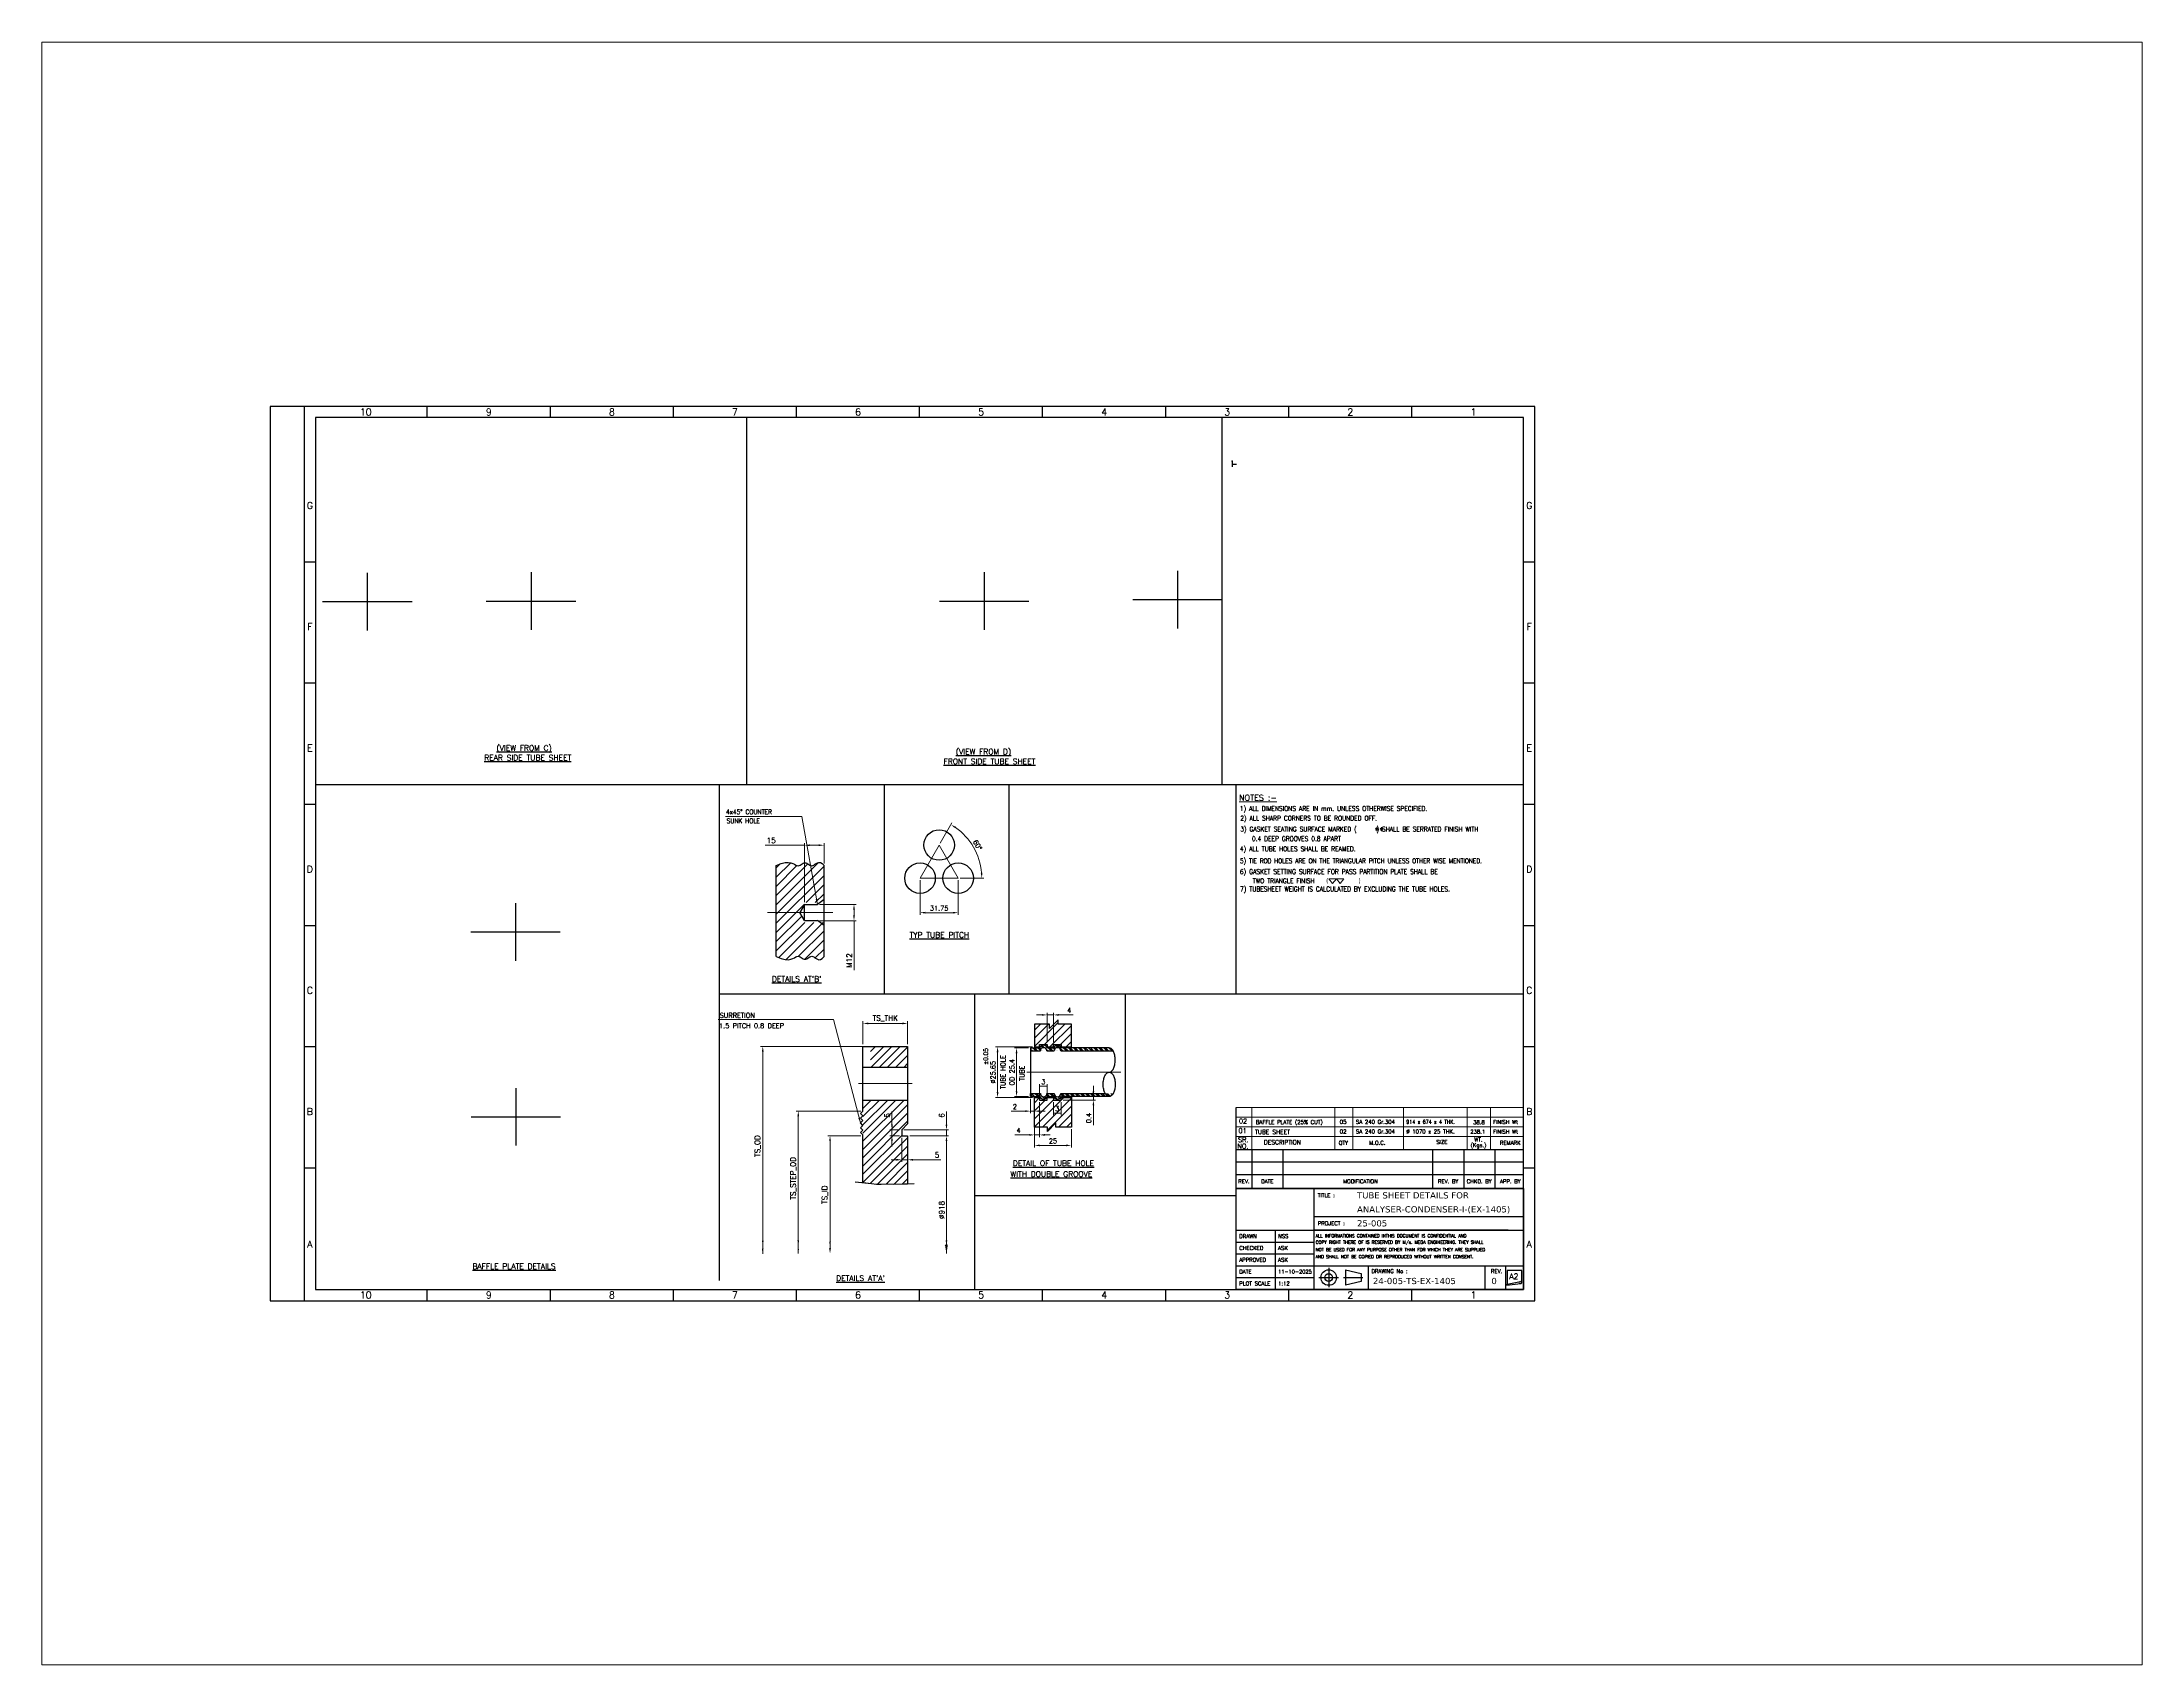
# Paper-space layout 'Layout1' of a CAD drawing. Header units: millimetres. Extents: x 1.05 to 9.45, y 0.75 to 7.25.
# The model-space entities are those that its viewports show. They can reach past a viewport. Long polylines and large blocks are cut down to what shows.
import ezdxf
from ezdxf.enums import TextEntityAlignment as Align

# ---------------------------------------------------------------- set-up
doc = ezdxf.new("R2010")
doc.units = ezdxf.units.MM
doc.header["$LTSCALE"] = 25
doc.header["$MEASUREMENT"] = 0
for name, pattern in [('CENTER', [2, 1.25, -0.25, 0.25, -0.25]), ('CENTERX2', [101.6, 63.5, -12.7, 12.7, -12.7]), ('HIDDEN', [0.375, 0.25, -0.125])]:
    doc.linetypes.add(name, pattern=pattern)
doc.layers.get('0').update_dxf_attribs({"color": 5, "linetype": 'CONTINUOUS'})
doc.layers.get('DEFPOINTS').update_dxf_attribs({"linetype": 'CONTINUOUS'})
for name, color, linetype in [('BOD', 7, 'CONTINUOUS'), ('DIM', 5, 'CONTINUOUS'), ('Hid', 4, 'HIDDEN'), ('TEXT', 5, 'CONTINUOUS'), ('TXT', 5, 'CONTINUOUS')]:
    doc.layers.add(name, color=color, linetype=linetype)
doc.layers.add('CEN', color=1, linetype='CENTER', lineweight=5)
doc.layers.add('T_Text', color=5, linetype='CONTINUOUS', lineweight=13)
doc.styles.add('BEV0', font='verdana_0.ttf', dxfattribs={"height": 4})
doc.styles.add('BEV00', font='romans.shx')
doc.styles.add('ISOCP3', font='isocp3.shx')
doc.styles.add('NORMAL', font='ROMANS.SHX', dxfattribs={"width": 0.8})
doc.styles.add('ROMAND', font='romand.shx')
doc.styles.add('ROMANS', font='romans.shx')
doc.dimstyles.new('SVP', dxfattribs={"dimscale": 20, "dimtxt": 2.5, "dimasz": 2.5, "dimexe": 1, "dimexo": 1, "dimgap": 1, "dimtad": 1, "dimdec": 0, "dimzin": 0, "dimdsep": 46, "dimtxsty": 'ROMANS', "dimcen": 1, "dimclrd": 6, "dimclre": 6, "dimclrt": 5, "dimadec": 0, "dimazin": 0, "dimtfac": 1, "dimtdec": 0, "dimtmove": 0, "dimatfit": 3, "dimfxl": 1, "dimtolj": 1, "dimtzin": 0, "dimlwd": 0, "dimlwe": 0, "dimarcsym": 0})

# ---------------------------------------------------------------- blocks, each defined once
blk = doc.blocks.new('A2')
at = {"linetype": 'Continuous'}
blk.add_line((1091.54, 780.88), (1091.54, 360.88), dxfattribs=at)
for p, q in [((1529.28, 426.03), (1664.29, 426.03)), ((1536.58, 431.87), (1536.58, 413.63)), ((1551.18, 431.87), (1551.18, 413.63)), ((1621.54, 431.87), (1621.54, 413.63)), ((1636.14, 431.87), (1636.14, 413.63)), ((1650.73, 431.87), (1650.73, 413.63)), ((1529.28, 420.2), (1664.29, 420.2)), ((1565.77, 413.63), (1565.77, 366.2)), ((1565.77, 400.49), (1664.29, 400.49)), ((1529.28, 393.93), (1664.29, 393.93)), ((1529.28, 388.38), (1565.77, 388.38)), ((1547.53, 393.93), (1547.53, 366.2)), ((1656.99, 393.93), (1565.77, 393.93)), ((1529.28, 382.83), (1565.77, 382.83)), ((1529.28, 377.29), (1565.77, 377.29)), ((1565.77, 377.29), (1664.29, 377.29)), ((1580.64, 375.39), (1580.64, 368.09)), ((1580.64, 375.39), (1587.94, 373.57)), ((1591.31, 377.29), (1591.31, 366.2)), ((1646.15, 377.29), (1646.15, 366.2)), ((1655.73, 377.29), (1655.73, 366.2)), ((1663.4, 375.04), (1656.55, 375.04)), ((1656.55, 375.04), (1656.55, 368.59)), ((1663.4, 369.27), (1663.4, 375.04)), ((1529.28, 371.74), (1565.77, 371.74)), ((1587.94, 369.92), (1580.64, 368.09)), ((1587.94, 373.57), (1587.94, 369.92)), ((1587.94, 373.57), (1587.94, 369.92)), ((1656.41, 368.22), (1662.86, 368.88)), ((1656.55, 368.59), (1662.78, 369.89))]:
    blk.add_line(p, q)
at = {"linetype": 'CENTERX2'}
for p, q in [((1572.73, 376.3), (1572.73, 367.18)), ((1568.17, 371.74), (1577.29, 371.74)), ((1579.72, 371.74), (1588.84, 371.74))]:
    blk.add_line(p, q, dxfattribs=at)
at = {"linetype": 'Continuous'}
blk.add_lwpolyline([(1664.29, 366.2), (1664.29, 775.57), (1096.85, 775.57), (1096.85, 366.2)], close=True, dxfattribs=at)
blk.add_lwpolyline([(1664.29, 413.63), (1529.28, 413.63), (1529.28, 431.87), (1664.29, 431.87)])
blk.add_lwpolyline([(1529.28, 413.63), (1664.29, 413.63), (1664.29, 366.2), (1529.28, 366.2)], close=True)
for radius in [3.65, 1.82]:
    blk.add_circle((1572.73, 371.74), radius)
for centre, radius, end in [((1656.61, 368.36), 0.242, 214.5795), ((1662.9, 369.39), 0.512, 346.46721)]:
    blk.add_arc(centre, radius, 103.94731, end)
at = {"layer": 'BOD', "linetype": 'Continuous'}
for p, q in [((1149.34, 775.57), (1149.34, 780.88)), ((1207.15, 775.57), (1207.15, 780.88)), ((1264.96, 775.57), (1264.96, 780.88)), ((1322.76, 775.57), (1322.76, 780.88)), ((1380.57, 775.57), (1380.57, 780.88)), ((1380.57, 775.57), (1380.57, 780.88)), ((1438.37, 775.57), (1438.37, 780.88)), ((1496.18, 775.57), (1496.18, 780.88)), ((1553.99, 775.57), (1553.99, 780.88)), ((1611.79, 775.57), (1611.79, 780.88)), ((1096.85, 707.75), (1091.54, 707.75)), ((1669.6, 707.75), (1664.29, 707.75)), ((1096.85, 650.82), (1091.54, 650.82)), ((1669.6, 650.82), (1664.29, 650.82)), ((1096.85, 593.9), (1091.54, 593.9)), ((1669.6, 593.9), (1664.29, 593.9)), ((1096.85, 536.97), (1091.54, 536.97)), ((1669.6, 536.97), (1664.29, 536.97)), ((1096.85, 480.05), (1091.54, 480.05)), ((1669.6, 480.05), (1664.29, 480.05)), ((1096.85, 423.12), (1091.54, 423.12)), ((1669.6, 423.12), (1664.29, 423.12)), ((1149.34, 360.88), (1149.34, 366.2)), ((1207.15, 360.88), (1207.15, 366.2)), ((1264.96, 360.88), (1264.96, 366.2)), ((1322.76, 360.88), (1322.76, 366.2)), ((1380.57, 360.88), (1380.57, 366.2)), ((1380.57, 360.88), (1380.57, 366.2)), ((1438.37, 360.88), (1438.37, 366.2)), ((1496.18, 360.88), (1496.18, 366.2)), ((1553.99, 360.88), (1553.99, 366.2)), ((1611.79, 360.88), (1611.79, 366.2))]:
    blk.add_line(p, q, dxfattribs=at)
at = {"layer": 'BOD', "color": 1, "linetype": 'Continuous'}
blk.add_lwpolyline([(1669.6, 780.88), (1075.6, 780.88), (1075.6, 360.88), (1669.6, 360.88)], close=True, dxfattribs=at)
at = {"style": 'ROMAND'}
blk.add_text('A2', height=2.625, dxfattribs=at).set_placement((1659.69, 372.26), align=Align.MIDDLE)
at = {"layer": 'Hid', "color": 0, "style": 'BEV00'}
for s, insert, char_height, width, attachment_point in [('REV.', (1532.93, 416.91), 1.824, 7.3015, 5), ('DATE', (1543.88, 416.91), 1.824, 20.9233, 5), ('MODIFICATION', (1587.66, 416.91), 1.8243, 20.9233, 5), ('REV. BY', (1628.84, 416.91), 1.824, 20.9233, 5), ('CHKD. BY', (1643.43, 416.91), 1.824, 20.9233, 5), ('APP. BY', (1658.03, 416.91), 1.824, 20.9233, 5), ('CHECKED', (1530.74, 385.61), 1.824, 15.7196, 4), ('DRAWN', (1530.74, 391.15), 1.824, 15.7196, 4), ('ALL INFORMATIONS CONTAINED INTHIS DOCUMENT IS CONFIDENTIAL AND', (1566.63, 391.36), 1.4777, 93.5656, 4), ('COPY RIGHT THERE OF IS RESERVED BY M/s. MEGA ENGINEERING. THEY SHALL', (1566.63, 388.1), 1.4777, 101.8216, 4), ('NOT BE USED FOR ANY PURPOSE OTHER THAN FOR WHICH THEY ARE SUPPLIED ', (1566.63, 384.81), 1.4777, 103.9054, 4), ('APPROVED', (1530.74, 380.06), 1.824, 15.7196, 4), ('DATE', (1530.74, 374.51), 1.824, 15.7196, 4), ('AND SHALL NOT BE COPIED OR REPRODUCED WITHOUT WRITTEN CONSENT.', (1566.63, 381.53), 1.4777, 121.423, 4), ('DRAWING No :', (1592.77, 374.72), 1.8243, 20.9233, 4), ('PLOT SCALE', (1530.74, 368.97), 1.824, 20.9233, 4)]:
    blk.add_mtext(s, dxfattribs=dict(at, insert=insert, char_height=char_height, width=width, attachment_point=attachment_point))
at = {"layer": 'Hid', "color": 5, "char_height": 1.8243, "width": 15.7196, "attachment_point": 4, "style": 'BEV00'}
for s, insert in [('{\\Fromans|c0;TITLE :}', (1567.59, 410.34)), ('{\\Fromans|c0;PROJECT :}', (1567.59, 397.21))]:
    blk.add_mtext(s, dxfattribs=dict(at, insert=insert))
at = {"layer": 'Hid', "color": 0, "insert": (1648.94, 374.72), "char_height": 1.824, "attachment_point": 4, "style": 'BEV00'}
blk.add_mtext('REV.', dxfattribs=at)
at = {"layer": 'Hid', "color": 5, "style": 'BEV0'}
for tag, p in [('TITLE', (1586.05, 410.34)), ('CUSTOMER', (1586.05, 403.78)), ('PROJECTNO', (1586.05, 397.21))]:
    blk.add_attdef(tag, text='', height=2.92, dxfattribs=at).set_placement(p, align=Align.MIDDLE_LEFT)
at = {"layer": 'Hid', "color": 0, "style": 'BEV00'}
for tag, p in [('CHECKED', (1548.99, 385.61)), ('DRAWN', (1548.99, 391.15)), ('APPROVED', (1548.99, 380.06)), ('DATE', (1548.99, 374.51)), ('SCALE', (1548.99, 368.97))]:
    blk.add_attdef(tag, text='', height=1.82, dxfattribs=at).set_placement(p, align=Align.MIDDLE_LEFT)
at = {"layer": 'Hid', "color": 1, "style": 'BEV0'}
blk.add_attdef('DWG', text='', height=2.92, dxfattribs=at).set_placement((1593.5, 370.13), align=Align.MIDDLE_LEFT)
blk.add_attdef('0', text='', height=2.92, dxfattribs=at).set_placement((1650.42, 370.13), align=Align.MIDDLE_CENTER)
at = {"layer": 'TEXT', "color": 7, "linetype": 'Continuous', "style": 'ROMAND'}
for s, height, p in [('10', 3.188, (1120.44, 778.23)), ('9', 3.19, (1178.25, 778.23)), ('8', 3.19, (1236.05, 778.23)), ('7', 3.19, (1293.86, 778.23)), ('6', 3.19, (1351.66, 778.23)), ('5', 3.19, (1409.47, 778.23)), ('4', 3.19, (1467.28, 778.23)), ('3', 3.19, (1525.08, 778.23)), ('2', 3.19, (1582.89, 778.23)), ('1', 3.19, (1640.7, 778.23)), ('G', 3.19, (1094.19, 734.32)), ('G', 3.19, (1666.94, 734.32)), ('F', 3.19, (1094.19, 677.39)), ('F', 3.19, (1666.94, 677.39)), ('E', 3.19, (1094.19, 620.46)), ('E', 3.19, (1666.94, 620.46)), ('D', 3.19, (1094.19, 563.54)), ('D', 3.19, (1666.94, 563.54)), ('C', 3.19, (1094.19, 506.61)), ('C', 3.19, (1666.94, 506.61)), ('B', 3.19, (1094.19, 449.69)), ('B', 3.19, (1666.94, 449.69)), ('A', 3.19, (1094.19, 387.45)), ('A', 3.19, (1666.94, 387.45)), ('10', 3.188, (1120.44, 363.54)), ('9', 3.19, (1178.25, 363.54)), ('8', 3.19, (1236.05, 363.54)), ('7', 3.19, (1293.86, 363.54)), ('6', 3.19, (1351.66, 363.54)), ('5', 3.19, (1409.47, 363.54)), ('4', 3.19, (1467.28, 363.54)), ('3', 3.19, (1525.08, 363.54)), ('2', 3.19, (1582.89, 363.54)), ('1', 3.19, (1640.7, 363.54))]:
    blk.add_text(s, height=height, dxfattribs=at).set_placement(p, align=Align.MIDDLE)
blk = doc.blocks.new('*D377')
at = {"layer": 'DEFPOINTS', "color": 0}
for p in [(118362, -88343), (118472, -88457), (118362, -88676)]:
    blk.add_point(p, dxfattribs=at)
at = {"layer": 'DIM', "color": 6, "lineweight": 0}
for p, q in [((118362, -88343), (118140, -88343)), ((118362, -88664), (118362, -88331)), ((118442, -88343), (118392, -88343)), ((118472, -88445), (118472, -88331))]:
    blk.add_line(p, q, dxfattribs=at)
at = {"layer": 'DIM', "color": 6}
for points in [[(118392, -88338), (118392, -88348), (118362, -88343)], [(118442, -88348), (118442, -88338), (118472, -88343)]]:
    blk.add_solid(points, dxfattribs=at)
at = {"layer": 'DIM', "color": 5, "insert": (118174, -88316), "char_height": 30, "attachment_point": 5, "style": 'ROMANS'}
blk.add_mtext('\\A1;15', dxfattribs=at)
blk = doc.blocks.new('*D378')
at = {"layer": 'DEFPOINTS', "color": 0}
for p in [(118434, -88676), (118641, -88676), (118434, -88768)]:
    blk.add_point(p, dxfattribs=at)
at = {"layer": 'DIM', "color": 6, "lineweight": 0}
for p, q in [((118446, -88676), (118653, -88676)), ((118641, -88738), (118641, -88706)), ((118446, -88768), (118653, -88768)), ((118641, -88768), (118641, -89046))]:
    blk.add_line(p, q, dxfattribs=at)
at = {"layer": 'DIM', "color": 6}
for points in [[(118646, -88706), (118636, -88706), (118641, -88676)], [(118636, -88738), (118646, -88738), (118641, -88768)]]:
    blk.add_solid(points, dxfattribs=at)
at = {"layer": 'DIM', "color": 5, "insert": (118614, -88993), "char_height": 30, "attachment_point": 5, "rotation": 90, "style": 'ROMANS'}
blk.add_mtext('\\A1;M12', dxfattribs=at)
blk = doc.blocks.new('*D379')
at = {"color": 6, "linetype": 'ByBlock', "lineweight": 0}
for p, q in [((119013, -88540), (119013, -88735)), ((119228, -88540), (119228, -88735)), ((119043, -88723), (119198, -88723))]:
    blk.add_line(p, q, dxfattribs=at)
at = {"color": 6}
for points in [[(119043, -88718), (119043, -88728), (119013, -88723)], [(119198, -88728), (119198, -88718), (119228, -88723)]]:
    blk.add_solid(points, dxfattribs=at)
at = {"layer": 'DEFPOINTS', "color": 0}
for p in [(119013, -88528), (119228, -88528), (119228, -88723)]:
    blk.add_point(p, dxfattribs=at)
at = {"color": 5, "insert": (119121, -88698), "char_height": 27, "attachment_point": 5, "style": 'ROMANS'}
blk.add_mtext('\\A1;31.75', dxfattribs=at)
blk = doc.blocks.new('*D380')
at = {"color": 6, "linetype": 'ByBlock', "lineweight": 0}
for p, q in [((119127, -88331), (119193, -88217)), ((119240, -88528), (119373, -88528))]:
    blk.add_line(p, q, dxfattribs=at)
blk.add_arc((119013, -88528), 348, 4.9418, 55.1021, dxfattribs=at)
at = {"color": 6}
for points in [[(119215, -88239), (119210, -88247), (119187, -88227)], [(119355, -88499), (119365, -88498), (119361, -88528)]]:
    blk.add_solid(points, dxfattribs=at)
at = {"layer": 'DEFPOINTS', "color": 0}
for p in [(119121, -88342), (119340, -88409), (119013, -88528), (119013, -88528), (119228, -88528)]:
    blk.add_point(p, dxfattribs=at)
at = {"color": 5, "insert": (119337, -88342), "char_height": 27, "attachment_point": 5, "rotation": 300.0219, "style": 'ROMANS'}
blk.add_mtext('\\A1;60%%d', dxfattribs=at)
blk = doc.blocks.new('*D381')
at = {"layer": 'DEFPOINTS', "color": 0}
for p in [(118733, -89476), (118127, -90600), (118127, -90600)]:
    blk.add_point(p, dxfattribs=at)
at = {"layer": 'DIM', "color": 6, "lineweight": 0}
for p, q in [((118721, -89476), (118115, -89476)), ((118127, -89506), (118127, -90570))]:
    blk.add_line(p, q, dxfattribs=at)
at = {"layer": 'DIM', "color": 6}
for points in [[(118132, -89506), (118122, -89506), (118127, -89476)], [(118122, -90570), (118132, -90570), (118127, -90600)]]:
    blk.add_solid(points, dxfattribs=at)
at = {"layer": 'DIM', "color": 5, "insert": (118098, -90038), "char_height": 30, "attachment_point": 5, "rotation": 90, "style": 'ROMANS'}
blk.add_mtext('\\A1;TS_OD', dxfattribs=at)
blk = doc.blocks.new('*D382')
at = {"layer": 'DEFPOINTS', "color": 0}
for p in [(118327, -89841), (118691, -89841), (118327, -90599)]:
    blk.add_point(p, dxfattribs=at)
at = {"layer": 'DIM', "color": 6, "lineweight": 0}
for p, q in [((118679, -89841), (118315, -89841)), ((118327, -90569), (118327, -89871))]:
    blk.add_line(p, q, dxfattribs=at)
at = {"layer": 'DIM', "color": 6}
for points in [[(118332, -89871), (118322, -89871), (118327, -89841)], [(118322, -90569), (118332, -90569), (118327, -90599)]]:
    blk.add_solid(points, dxfattribs=at)
at = {"layer": 'DIM', "color": 5, "insert": (118299, -90220), "char_height": 30, "attachment_point": 5, "rotation": 90, "style": 'ROMANS'}
blk.add_mtext('\\A1;TS_STEP_OD', dxfattribs=at)
blk = doc.blocks.new('*D383')
at = {"layer": 'DEFPOINTS', "color": 0}
for p in [(118943, -89980), (119162, -89980), (119162, -90598)]:
    blk.add_point(p, dxfattribs=at)
at = {"layer": 'DIM', "color": 6, "lineweight": 0}
for p, q in [((118955, -89980), (119174, -89980)), ((119162, -90568), (119162, -90010)), ((119150, -90598), (119150, -90598))]:
    blk.add_line(p, q, dxfattribs=at)
at = {"layer": 'DIM', "color": 6}
for points in [[(119167, -90010), (119157, -90010), (119162, -89980)], [(119157, -90568), (119167, -90568), (119162, -90598)]]:
    blk.add_solid(points, dxfattribs=at)
at = {"layer": 'DIM', "color": 5, "insert": (119135, -90398), "char_height": 30, "attachment_point": 5, "rotation": 90, "style": 'ROMANS'}
blk.add_mtext('\\A1;%%C918', dxfattribs=at)
blk = doc.blocks.new('*D384')
at = {"layer": 'DEFPOINTS', "color": 0}
for p in [(118855, -89947), (118910, -89947), (118910, -89980)]:
    blk.add_point(p, dxfattribs=at)
at = {"layer": 'DIM', "color": 6, "lineweight": 0}
for p, q in [((118855, -89917), (118855, -89843)), ((118898, -89947), (118843, -89947)), ((118898, -89980), (118843, -89980)), ((118855, -89980), (118855, -89947)), ((118855, -90010), (118855, -90040))]:
    blk.add_line(p, q, dxfattribs=at)
at = {"layer": 'DIM', "color": 6}
for points in [[(118850, -89917), (118860, -89917), (118855, -89947)], [(118860, -90010), (118850, -90010), (118855, -89980)]]:
    blk.add_solid(points, dxfattribs=at)
at = {"layer": 'DIM', "color": 5, "insert": (118828, -89865), "char_height": 30, "attachment_point": 5, "rotation": 90, "style": 'ROMANS'}
blk.add_mtext('\\A1;5', dxfattribs=at)
blk = doc.blocks.new('*D385')
at = {"layer": 'DEFPOINTS', "color": 0}
for p in [(118910, -89980), (118943, -90057), (118943, -90115)]:
    blk.add_point(p, dxfattribs=at)
at = {"layer": 'DIM', "color": 6, "lineweight": 0}
for p, q in [((118910, -89992), (118910, -90127)), ((118880, -90115), (118850, -90115)), ((118910, -90115), (118943, -90115)), ((118943, -90069), (118943, -90127)), ((118973, -90115), (119131, -90115))]:
    blk.add_line(p, q, dxfattribs=at)
at = {"layer": 'DIM', "color": 6}
for points in [[(118880, -90120), (118880, -90110), (118910, -90115)], [(118973, -90110), (118973, -90120), (118943, -90115)]]:
    blk.add_solid(points, dxfattribs=at)
at = {"layer": 'DIM', "color": 5, "insert": (119109, -90088), "char_height": 30, "attachment_point": 5, "style": 'ROMANS'}
blk.add_mtext('\\A1;5', dxfattribs=at)
blk = doc.blocks.new('*D386')
at = {"layer": 'DEFPOINTS', "color": 0}
for p in [(118506, -89980), (118691, -89980), (118506, -90643)]:
    blk.add_point(p, dxfattribs=at)
at = {"layer": 'DIM', "color": 6, "lineweight": 0}
for p, q in [((118679, -89980), (118494, -89980)), ((118506, -90613), (118506, -90010))]:
    blk.add_line(p, q, dxfattribs=at)
at = {"layer": 'DIM', "color": 6}
for points in [[(118511, -90010), (118501, -90010), (118506, -89980)], [(118501, -90613), (118511, -90613), (118506, -90643)]]:
    blk.add_solid(points, dxfattribs=at)
at = {"layer": 'DIM', "color": 5, "insert": (118477, -90312), "char_height": 30, "attachment_point": 5, "rotation": 90, "style": 'ROMANS'}
blk.add_mtext('\\A1;TS_ID', dxfattribs=at)
blk = doc.blocks.new('*D387')
at = {"layer": 'DEFPOINTS', "color": 0}
for p in [(118691, -89347), (118691, -89476), (118943, -89476)]:
    blk.add_point(p, dxfattribs=at)
at = {"layer": 'DIM', "color": 6, "lineweight": 0}
for p, q in [((118691, -89464), (118691, -89335)), ((118943, -89464), (118943, -89335)), ((118913, -89347), (118721, -89347))]:
    blk.add_line(p, q, dxfattribs=at)
at = {"layer": 'DIM', "color": 6}
for points in [[(118721, -89342), (118721, -89352), (118691, -89347)], [(118913, -89352), (118913, -89342), (118943, -89347)]]:
    blk.add_solid(points, dxfattribs=at)
at = {"layer": 'DIM', "color": 5, "insert": (118817, -89318), "char_height": 30, "attachment_point": 5, "style": 'ROMANS'}
blk.add_mtext('\\A1;TS_THK', dxfattribs=at)
blk = doc.blocks.new('*D388')
at = {"layer": 'DEFPOINTS', "color": 0}
for p in [(118910, -89947), (118943, -89980), (119162, -89947)]:
    blk.add_point(p, dxfattribs=at)
at = {"layer": 'DIM', "color": 6, "lineweight": 0}
for p, q in [((119162, -89917), (119162, -89844)), ((118922, -89947), (119174, -89947)), ((118955, -89980), (119174, -89980)), ((119162, -89980), (119162, -89947)), ((119162, -90010), (119162, -90040))]:
    blk.add_line(p, q, dxfattribs=at)
at = {"layer": 'DIM', "color": 6}
for points in [[(119157, -89917), (119167, -89917), (119162, -89947)], [(119167, -90010), (119157, -90010), (119162, -89980)]]:
    blk.add_solid(points, dxfattribs=at)
at = {"layer": 'DIM', "color": 5, "insert": (119135, -89865), "char_height": 30, "attachment_point": 5, "rotation": 90, "style": 'ROMANS'}
blk.add_mtext('\\A1;6', dxfattribs=at)
blk = doc.blocks.new('*D409')
at = {"color": 6, "linetype": 'ByBlock', "lineweight": 0}
for p, q in [((119646, -89479), (119438, -89479)), ((119450, -89509), (119450, -89734)), ((119646, -89764), (119438, -89764))]:
    blk.add_line(p, q, dxfattribs=at)
at = {"color": 6}
for points in [[(119455, -89509), (119445, -89509), (119450, -89479)], [(119445, -89734), (119455, -89734), (119450, -89764)]]:
    blk.add_solid(points, dxfattribs=at)
at = {"layer": 'DEFPOINTS', "color": 0}
for p in [(119658, -89479), (119450, -89764), (119658, -89764)]:
    blk.add_point(p, dxfattribs=at)
at = {"color": 5, "insert": (119424, -89622), "char_height": 27, "attachment_point": 5, "rotation": 90, "style": 'ROMANS'}
blk.add_mtext('\\A1;%%C25.65', dxfattribs=at)
blk = doc.blocks.new('*D410')
at = {"color": 6, "linetype": 'ByBlock', "lineweight": 0}
for p, q in [((119624, -89485), (119545, -89485)), ((119557, -89515), (119557, -89729)), ((119624, -89759), (119545, -89759))]:
    blk.add_line(p, q, dxfattribs=at)
at = {"color": 6}
for points in [[(119562, -89515), (119552, -89515), (119557, -89485)], [(119552, -89729), (119562, -89729), (119557, -89759)]]:
    blk.add_solid(points, dxfattribs=at)
at = {"layer": 'DEFPOINTS', "color": 0}
for p in [(119636, -89485), (119557, -89759), (119636, -89759)]:
    blk.add_point(p, dxfattribs=at)
at = {"color": 5, "insert": (119531, -89622), "char_height": 27, "attachment_point": 5, "rotation": 90, "style": 'ROMANS'}
blk.add_mtext('\\A1;OD 25.4', dxfattribs=at)
blk = doc.blocks.new('*D411')
at = {"color": 6, "linetype": 'ByBlock', "lineweight": 0}
for p, q in [((119687, -89791), (119687, -89987)), ((119658, -89840), (119658, -89987)), ((119628, -89975), (119547, -89975)), ((119687, -89975), (119658, -89975)), ((119717, -89975), (119747, -89975))]:
    blk.add_line(p, q, dxfattribs=at)
at = {"color": 6}
for points in [[(119628, -89980), (119628, -89970), (119658, -89975)], [(119717, -89970), (119717, -89980), (119687, -89975)]]:
    blk.add_solid(points, dxfattribs=at)
at = {"layer": 'DEFPOINTS', "color": 0}
for p in [(119687, -89779), (119658, -89828), (119658, -89975)]:
    blk.add_point(p, dxfattribs=at)
at = {"color": 5, "insert": (119568, -89950), "char_height": 27, "attachment_point": 5, "style": 'ROMANS'}
blk.add_mtext('\\A1;4', dxfattribs=at)
blk = doc.blocks.new('*D412')
at = {"color": 6, "linetype": 'ByBlock', "lineweight": 0}
for p, q in [((119658, -89943), (119658, -90046)), ((119688, -90034), (119836, -90034)), ((119866, -89943), (119866, -90046))]:
    blk.add_line(p, q, dxfattribs=at)
at = {"color": 6}
for points in [[(119688, -90029), (119688, -90039), (119658, -90034)], [(119836, -90039), (119836, -90029), (119866, -90034)]]:
    blk.add_solid(points, dxfattribs=at)
at = {"layer": 'DEFPOINTS', "color": 0}
for p in [(119658, -89931), (119866, -89931), (119866, -90034)]:
    blk.add_point(p, dxfattribs=at)
at = {"color": 5, "insert": (119762, -90009), "char_height": 27, "attachment_point": 5, "style": 'ROMANS'}
blk.add_mtext('\\A1;25', dxfattribs=at)
blk = doc.blocks.new('*D413')
at = {"color": 6, "linetype": 'ByBlock', "lineweight": 0}
for p, q in [((119636, -89771), (119636, -89853)), ((119606, -89841), (119526, -89841)), ((119658, -89841), (119636, -89841)), ((119658, -89814), (119658, -89853)), ((119688, -89841), (119718, -89841))]:
    blk.add_line(p, q, dxfattribs=at)
at = {"color": 6}
for points in [[(119606, -89846), (119606, -89836), (119636, -89841)], [(119688, -89836), (119688, -89846), (119658, -89841)]]:
    blk.add_solid(points, dxfattribs=at)
at = {"layer": 'DEFPOINTS', "color": 0}
for p in [(119636, -89759), (119658, -89802), (119636, -89841)]:
    blk.add_point(p, dxfattribs=at)
at = {"color": 5, "insert": (119547, -89816), "char_height": 27, "attachment_point": 5, "style": 'ROMANS'}
blk.add_mtext('\\A1;2', dxfattribs=at)
blk = doc.blocks.new('*D414')
at = {"color": 6, "linetype": 'ByBlock', "lineweight": 0}
for p, q in [((119765, -89791), (119765, -89864)), ((119808, -89791), (119808, -89864)), ((119808, -89852), (119765, -89852))]:
    blk.add_line(p, q, dxfattribs=at)
at = {"layer": 'DEFPOINTS', "color": 0}
for p in [(119765, -89779), (119808, -89779), (119765, -89852)]:
    blk.add_point(p, dxfattribs=at)
at = {"color": 5, "insert": (119786, -89827), "char_height": 27, "attachment_point": 5, "style": 'ROMANS'}
blk.add_mtext('\\A1;3', dxfattribs=at)
blk = doc.blocks.new('*D415')
at = {"color": 6, "linetype": 'ByBlock', "lineweight": 0}
for p, q in [((119687, -89767), (119687, -89689)), ((119730, -89767), (119730, -89689)), ((119730, -89701), (119687, -89701))]:
    blk.add_line(p, q, dxfattribs=at)
at = {"layer": 'DEFPOINTS', "color": 0}
for p in [(119687, -89701), (119687, -89779), (119730, -89779)]:
    blk.add_point(p, dxfattribs=at)
at = {"color": 5, "insert": (119708, -89676), "char_height": 27, "attachment_point": 5, "style": 'ROMANS'}
blk.add_mtext('\\A1;3', dxfattribs=at)
blk = doc.blocks.new('*D416')
at = {"color": 6, "linetype": 'ByBlock', "lineweight": 0}
for p, q in [((119700, -89299), (119670, -89299)), ((119730, -89453), (119730, -89287)), ((119730, -89299), (119765, -89299)), ((119765, -89453), (119765, -89287)), ((119795, -89299), (119875, -89299))]:
    blk.add_line(p, q, dxfattribs=at)
at = {"color": 6}
for points in [[(119700, -89304), (119700, -89294), (119730, -89299)], [(119795, -89294), (119795, -89304), (119765, -89299)]]:
    blk.add_solid(points, dxfattribs=at)
at = {"layer": 'DEFPOINTS', "color": 0}
for p in [(119765, -89299), (119730, -89465), (119765, -89465)]:
    blk.add_point(p, dxfattribs=at)
at = {"color": 5, "insert": (119853, -89273), "char_height": 27, "attachment_point": 5, "style": 'ROMANS'}
blk.add_mtext('\\A1;4', dxfattribs=at)
blk = doc.blocks.new('*D417')
at = {"color": 6, "linetype": 'ByBlock', "lineweight": 0}
for p, q in [((119820, -89779), (120002, -89779)), ((120024, -89759), (119978, -89759)), ((119990, -89729), (119990, -89699)), ((119990, -89759), (119990, -89779)), ((119990, -89809), (119990, -89921))]:
    blk.add_line(p, q, dxfattribs=at)
at = {"color": 6}
for points in [[(119985, -89729), (119995, -89729), (119990, -89759)], [(119995, -89809), (119985, -89809), (119990, -89779)]]:
    blk.add_solid(points, dxfattribs=at)
at = {"layer": 'DEFPOINTS', "color": 0}
for p in [(119808, -89779), (119990, -89779), (120036, -89759)]:
    blk.add_point(p, dxfattribs=at)
at = {"color": 5, "insert": (119964, -89880), "char_height": 27, "attachment_point": 5, "rotation": 90, "style": 'ROMANS'}
blk.add_mtext('\\A1;0.4', dxfattribs=at)
blk = doc.blocks.new('REAR_TS_ANCHOR')
for p, q in [((0, 162), (0, -162)), ((-252, 0), (252, 0))]:
    blk.add_line(p, q)
blk = doc.blocks.new('FRONT_TS_ANCHOR')
blk.add_blockref('REAR_TS_ANCHOR', (0, 0))
blk = doc.blocks.new('REAR_SIDEVIEW_ANCHOR')
blk.add_blockref('REAR_TS_ANCHOR', (0, 0))
blk = doc.blocks.new('FRONT_SIDEVIEW_ANCHOR')
blk.add_blockref('REAR_SIDEVIEW_ANCHOR', (0, 0))
blk = doc.blocks.new('BAFFLE_A_ANCHOR')
blk.add_blockref('REAR_TS_ANCHOR', (0, 0))
blk = doc.blocks.new('BAFFLE_B_ANCHOR')
blk.add_blockref('REAR_TS_ANCHOR', (0, 0))
blk = doc.blocks.new('SPECIFICATION_ANCHOR')
for p, q in [((0, 17), (0, -16)), ((0, 0), (24, 0))]:
    blk.add_line(p, q)

msp = doc.modelspace()

# ---------------------------------------------------------------- hatches: boundary and pattern name
h = msp.add_hatch()
h.set_pattern_fill('ANSI31', color=8, scale=293.772219, angle=360, style=0)
h.set_pattern_definition([(45, (115606.278, -90444.106), (-25.96604, 25.96604), [])])
h.paths.add_polyline_path([(118472.3, -88777.6), (118362.1, -88777.6), (118362.1, -88767.9), (118335.6, -88722), (118202.8, -88722), (118202.8, -88970.4), (118230.4, -88981.3), (118252.9, -88986.7), (118270.9, -88987.8), (118285.3, -88985.7), (118296.7, -88981.7), (118305.8, -88976.8), (118313.2, -88972.2), (118319.7, -88969), (118325.9, -88968.1), (118331.8, -88969.3), (118337.6, -88971.8), (118343.2, -88975.2), (118348.7, -88978.9), (118354, -88982.2), (118359.4, -88984.6), (118364.7, -88985.6), (118370, -88984.6), (118375.3, -88982.2), (118380.7, -88978.9), (118386.1, -88975.2), (118391.6, -88971.8), (118397.2, -88969.3), (118402.9, -88968.1), (118408.7, -88969), (118414.7, -88972.2), (118421, -88976.8), (118427.7, -88981.7), (118435, -88985.7), (118442.9, -88987.8), (118451.7, -88986.7), (118461.5, -88981.3), (118472.3, -88970.4)])
h.paths.add_polyline_path([(118472.3, -88456.8), (118461.5, -88445.9), (118451.7, -88440.5), (118442.9, -88439.4), (118435, -88441.4), (118427.7, -88445.4), (118421, -88450.4), (118414.7, -88455), (118408.7, -88458.1), (118402.9, -88459), (118397.2, -88457.9), (118391.6, -88455.3), (118386.1, -88451.9), (118380.7, -88448.3), (118375.3, -88444.9), (118370, -88442.5), (118364.7, -88441.6), (118359.4, -88442.5), (118354, -88444.9), (118348.7, -88448.3), (118343.2, -88451.9), (118337.6, -88455.3), (118331.8, -88457.9), (118325.9, -88459), (118319.7, -88458.1), (118313.2, -88455), (118305.8, -88450.4), (118296.7, -88445.4), (118285.3, -88441.4), (118270.9, -88439.4), (118252.9, -88440.5), (118230.4, -88445.9), (118202.8, -88456.8), (118202.8, -88722), (118335.6, -88722), (118362.1, -88676.1), (118362.1, -88666.4), (118472.3, -88666.4)])
h = msp.add_hatch()
h.set_pattern_fill('ANSI31', color=8, scale=256.731429, style=0)
h.set_pattern_definition([(45, (76431.873, -89450.87), (-22.692067, 22.692067), [])])
h.paths.add_polyline_path([(119646.2, -89789.1), (119698.6, -89789.1), (119698.6, -89856.5), (119646.2, -89856.5)], flags=9)
h.paths.add_polyline_path([(119760.2, -89789.1), (119812.6, -89789.1), (119812.6, -89856.5), (119760.2, -89856.5)], flags=24)
h.paths.add_polyline_path([(119681, -89789.1), (119733.5, -89789.1), (119733.5, -89856.5), (119681, -89856.5)], flags=24)
h.paths.add_polyline_path([(119721.2, -89789.1), (119773.6, -89789.1), (119773.6, -89856.5), (119721.2, -89856.5)], flags=24)
h.paths.add_polyline_path([(119779.1, -89930.7), (119865.8, -89930.7), (119865.8, -89764.1), (119808, -89764.1), (119808, -89778.6), (119764.8, -89778.6), (119764.8, -89764.1), (119730, -89764.1), (119730, -89778.6), (119686.9, -89778.6), (119686.9, -89764.1), (119657.8, -89764.1), (119657.8, -89930.7), (119731.1, -89930.7), (119731.1, -89955), (119779.1, -89906.4)])
h.paths.add_polyline_path([(119743.4, -89350.7), (119657.8, -89350.7), (119657.8, -89479.5), (119686.9, -89479.5), (119686.9, -89464.9), (119730, -89464.9), (119730, -89479.5), (119764.8, -89479.5), (119764.8, -89464.9), (119808, -89464.9), (119808, -89479.5), (119865.8, -89479.5), (119865.8, -89350.7), (119791.4, -89350.7), (119791.4, -89326.4), (119743.4, -89375)])
h = msp.add_hatch()
h.set_pattern_fill('ANSI31', color=8, scale=262.496777, angle=360, style=0)
h.set_pattern_definition([(45, (-18987.455, -56740.024), (-23.201656, 23.201656), [])])
h.paths.add_polyline_path([(118943.3, -89980.2), (118909.7, -89980.2), (118909.7, -89946.6), (118943.3, -89913), (118943.3, -89778.6), (118691.3, -89778.6), (118691.3, -89840.8), (118691.2, -89840.8), (118691.2, -89980.2), (118691.3, -89980.2), (118691.3, -90243.3), (118739.4, -90248.5), (118768.2, -90253.1), (118794.8, -90253), (118830.7, -90251.1), (118865.8, -90253.2), (118943.3, -90250.4)])
h.paths.add_polyline_path([(118943.3, -89476.2), (118733.3, -89476.2), (118733.3, -89593.8), (118943.3, -89593.8)])
h = msp.add_hatch()
h.set_pattern_fill('ANSI32', color=8, scale=53.9136, angle=90, style=0)
h.set_pattern_definition([(135, (113730.068, -97919.38), (-14.296002, -14.296002), []), (135, (113730.068, -97909.85), (-14.296002, -14.296002), [])])
edge = h.paths.add_edge_path()
edge.add_line((119806.1, -89502.1), (120101.6, -89502.1))
edge.add_arc((120059, -89526.7), 49.2, 30.08515, 50.13016)
edge.add_arc((120079.1, -89502.8), 17.9, 50.13016, 90)
edge.add_line((120079.1, -89484.8), (119809.3, -89484.8))
edge.add_arc((119787, -89494.1), 24.1, 22.48495, 157.51505)
edge.add_line((119764.8, -89484.8), (119731.3, -89484.8))
edge.add_arc((119709.1, -89494.1), 24.1, 22.48495, 157.51505)
edge.add_line((119686.8, -89484.8), (119636.3, -89484.8))
edge.add_line((119636.3, -89484.8), (119636.3, -89502.1))
edge.add_line((119636.3, -89502.1), (119690.9, -89502.1))
edge.add_arc((119709.5, -89502.2), 18.6, 0.1926, 179.8074, ccw=False)
edge.add_line((119728.1, -89502.1), (119768.8, -89502.1))
edge.add_arc((119787.4, -89502.2), 18.6, 0.1926, 179.8074, ccw=False)
h = msp.add_hatch()
h.set_pattern_fill('ANSI32', color=8, scale=53.9136, angle=90, style=0)
h.set_pattern_definition([(135, (45413.48, -106876.007), (-14.296002, -14.296002), []), (135, (45413.48, -106866.476), (-14.296002, -14.296002), [])])
edge = h.paths.add_edge_path()
edge.add_line((119806.1, -89741.5), (120101.6, -89741.5))
edge.add_arc((120059, -89716.8), 49.2, 309.86984, 329.91485, ccw=False)
edge.add_arc((120079.1, -89740.8), 17.9, 270, 309.86984, ccw=False)
edge.add_line((120079.1, -89758.7), (119809.3, -89758.7))
edge.add_arc((119787, -89749.5), 24.1, 202.48495, 337.51505, ccw=False)
edge.add_line((119764.8, -89758.7), (119731.3, -89758.7))
edge.add_arc((119709.1, -89749.5), 24.1, 202.48495, 337.51505, ccw=False)
edge.add_line((119686.8, -89758.7), (119636.3, -89758.7))
edge.add_line((119636.3, -89758.7), (119636.3, -89741.5))
edge.add_line((119636.3, -89741.5), (119690.9, -89741.5))
edge.add_arc((119709.5, -89741.4), 18.6, 180.1926, 359.8074)
edge.add_line((119728.1, -89741.5), (119768.8, -89741.5))
edge.add_arc((119787.4, -89741.4), 18.6, 180.1926, 359.8074)

# ---------------------------------------------------------------- linework, layer by layer
for p, q in [((118035.3, -85934.1), (118035.3, -88000.9)), ((120712.7, -85934.1), (120712.7, -88000.9)), ((115606.8, -88000.9), (122413.9, -88000.9)), ((117880.7, -88000.9), (117880.7, -90795.7)), ((118811.8, -88000.9), (118811.8, -89180)), ((119513.7, -88000.9), (119513.7, -89180)), ((120794.4, -89180), (120794.4, -88000.9)), ((118202.8, -88970.4), (118202.8, -88456.8)), ((118472.3, -88970.4), (118472.3, -88456.8)), ((118362.1, -88676.1), (118335.6, -88722)), ((118362.1, -88767.9), (118335.6, -88722)), ((118362.1, -88676.1), (118434.4, -88676.1)), ((118362.1, -88767.9), (118362.1, -88676.1)), ((118472.3, -88648.6), (118434.4, -88676.1)), ((118362.1, -88767.9), (118434.4, -88767.9)), ((118472.3, -88795.4), (118434.4, -88767.9)), ((117880.7, -89180), (122413.9, -89180)), ((119320.1, -89180), (119320.1, -90845.1)), ((120168.2, -89180), (120168.2, -90316.9)), ((118691.3, -89840.8), (118691.3, -89476.2)), ((118691.3, -89476.2), (118943.3, -89476.2)), ((118943.3, -89476.2), (118943.3, -89913)), ((119636.3, -89484.8), (119636.3, -89502.1)), ((119636.3, -89484.8), (119686.8, -89484.8)), ((119636.3, -89502.1), (119636.3, -89758.7)), ((119636.3, -89502.1), (119690.9, -89502.1)), ((119657.8, -89479.5), (119689.9, -89479.5)), ((119728.1, -89502.1), (119768.8, -89502.1)), ((119728.2, -89479.5), (119767.9, -89479.5)), ((119731.3, -89484.8), (119764.8, -89484.8)), ((119806.2, -89479.5), (119865.8, -89479.5)), ((118691.3, -89593.8), (118943.3, -89593.8)), ((118691.3, -89778.6), (118943.3, -89778.6)), ((119636.3, -89758.7), (119636.3, -89741.5)), ((119636.3, -89741.5), (119690.9, -89741.5)), ((119636.3, -89758.7), (119686.8, -89758.7)), ((119657.8, -89764.1), (119689.9, -89764.1)), ((119728.1, -89741.5), (119768.8, -89741.5)), ((119728.2, -89764.1), (119767.9, -89764.1)), ((119731.3, -89758.7), (119764.8, -89758.7)), ((119806.2, -89764.1), (119865.8, -89764.1)), ((118691.3, -89840.8), (118677.5, -89854.2)), ((118691.3, -89867.6), (118677.5, -89854.2)), ((118691.3, -89867.6), (118677.5, -89881)), ((118691.3, -89894.3), (118677.5, -89881)), ((118691.3, -89894.3), (118677.5, -89907.7)), ((118691.3, -89921.1), (118677.5, -89907.7)), ((118691.3, -89921.1), (118677.5, -89934.5)), ((120794.4, -90057.2), (120794.4, -89821.1)), ((118691.3, -89947.9), (118677.5, -89934.5)), ((118691.3, -89947.9), (118677.5, -89961.3)), ((118691.3, -89974.7), (118677.5, -89961.3)), ((118691.3, -90243.3), (118691.3, -89974.7)), ((119320.1, -90316.9), (120794.4, -90316.9))]:
    msp.add_line(p, q)
at = {"color": 7, "lineweight": 0}
for p, q in [((120794.4, -89821.1), (122413.9, -89821.1)), ((120794.4, -89875.4), (122413.9, -89875.4)), ((120883.4, -90057.2), (120883.4, -89821.1)), ((121350.9, -90057.2), (121350.9, -89821.1)), ((121450.8, -90057.2), (121450.8, -89821.1)), ((121737.2, -90057.2), (121737.2, -89821.1)), ((122095.3, -90057.2), (122095.3, -89821.1)), ((122227.3, -90057.2), (122227.3, -89821.1)), ((120794.4, -89929.7), (122413.9, -89929.7)), ((120794.4, -89984), (122413.9, -89984)), ((120794.4, -90057.2), (122413.9, -90057.2))]:
    msp.add_line(p, q, dxfattribs=at)
for points in [[(118202.8, -88456.8), (118230.4, -88445.9), (118252.9, -88440.5), (118270.9, -88439.4), (118285.3, -88441.4), (118296.7, -88445.4), (118305.8, -88450.4), (118313.2, -88455), (118319.7, -88458.1), (118325.9, -88459), (118331.8, -88457.9), (118337.6, -88455.3), (118343.2, -88451.9), (118348.7, -88448.3), (118354, -88444.9), (118359.4, -88442.5), (118364.7, -88441.6), (118370, -88442.5), (118375.3, -88444.9), (118380.7, -88448.3), (118386.1, -88451.9), (118391.6, -88455.3), (118397.2, -88457.9), (118402.9, -88459), (118408.7, -88458.1), (118414.7, -88455), (118421, -88450.4), (118427.7, -88445.4), (118435, -88441.4), (118442.9, -88439.4), (118451.7, -88440.5), (118461.5, -88445.9), (118472.3, -88456.8)], [(118202.8, -88970.4), (118230.4, -88981.3), (118252.9, -88986.7), (118270.9, -88987.8), (118285.3, -88985.7), (118296.7, -88981.7), (118305.8, -88976.8), (118313.2, -88972.2), (118319.7, -88969), (118325.9, -88968.1), (118331.8, -88969.3), (118337.6, -88971.8), (118343.2, -88975.2), (118348.7, -88978.9), (118354, -88982.2), (118359.4, -88984.6), (118364.7, -88985.6), (118370, -88984.6), (118375.3, -88982.2), (118380.7, -88978.9), (118386.1, -88975.2), (118391.6, -88971.8), (118397.2, -88969.3), (118402.9, -88968.1), (118408.7, -88969), (118414.7, -88972.2), (118421, -88976.8), (118427.7, -88981.7), (118435, -88985.7), (118442.9, -88987.8), (118451.7, -88986.7), (118461.5, -88981.3), (118472.3, -88970.4)], [(119865.8, -89484.8), (119865.8, -89350.7), (119791.4, -89350.7), (119791.4, -89326.4), (119743.4, -89375), (119743.4, -89350.7), (119657.8, -89350.7), (119657.8, -89484.8)], [(119686.9, -89479.5), (119686.9, -89464.9), (119730, -89464.9), (119730, -89479.5)], [(119764.8, -89479.5), (119764.8, -89464.9), (119808, -89464.9), (119808, -89479.5)], [(119865.8, -89758.7), (119865.8, -89930.7), (119779.1, -89930.7), (119779.1, -89906.4), (119731.1, -89955), (119731.1, -89930.7), (119657.8, -89930.7), (119657.8, -89758.7)], [(119686.9, -89764.1), (119686.9, -89778.6), (119730, -89778.6), (119730, -89764.1)], [(119764.8, -89764.1), (119764.8, -89778.6), (119808, -89778.6), (119808, -89764.1)], [(119806.1, -89741.5), (120056.6, -89741.5)], [(118943.3, -89913), (118909.7, -89946.6), (118909.7, -89980.2), (118943.3, -89980.2), (118943.3, -90250.4)], [(118943.3, -89980.2), (118943.3, -90250.4)], [(118647.1, -90238.6), (118739.4, -90248.5), (118768.2, -90253.1), (118794.8, -90253), (118830.7, -90251.1), (118865.8, -90253.2), (118980.6, -90249.1)], [(118691.3, -90243.3), (118739.4, -90248.5), (118768.2, -90253.1), (118794.8, -90253), (118830.7, -90251.1), (118865.8, -90253.2), (118943.3, -90250.4)]]:
    msp.add_lwpolyline(points)
for points in [[(119806.1, -89502.1), (120101.6, -89502.1, 0.0876866), (120090.6, -89489, 0.1757414), (120079.1, -89484.8), (119809.3, -89484.8)], [(120079.1, -89621.8, 0.1757414), (120090.6, -89617.6, 0.1040114), (120103.1, -89601.7, 0.0645347), (120110.2, -89581, 0.0506934), (120113, -89553.3, 0.0506934), (120110.2, -89525.6, 0.0645347), (120103.1, -89504.9, 0.0161772), (120101.6, -89502.1, 0.1757414)], [(120101.6, -89741.5), (120101.6, -89741.5, -0.0876866), (120090.6, -89754.6, -0.1757414), (120079.1, -89758.7), (119809.3, -89758.7)]]:
    msp.add_lwpolyline(points, format="xyb")
msp.add_lwpolyline([(120079.1, -89621.8, -0.1757414), (120090.6, -89625.9, -0.1040114), (120103.1, -89641.8, -0.0645347), (120110.2, -89662.6, -0.0506934), (120113, -89690.3, -0.0506934), (120110.2, -89718, -0.0645347), (120103.1, -89738.7, -0.1040114), (120090.6, -89754.6, -0.1757414), (120079.1, -89758.7, -0.1757414), (120067.6, -89754.6, -0.1040114), (120055.1, -89738.7, -0.0645347), (120047.9, -89718, -0.0506934), (120045.1, -89690.3, -0.0506934), (120047.9, -89662.6, -0.0645347), (120055.1, -89641.8, -0.1040114), (120067.6, -89625.9, -0.1757414)], format="xyb", close=True)
for centre in [(119120.8, -88341.9), (119013.2, -88528.5), (119228.1, -88528.5)]:
    msp.add_circle(centre, 86)
for centre, radius, start, end in [((119709.1, -89494.1), 24.1, 22.48495, 157.51505), ((119709.5, -89502.2), 18.6, 0.1926, 179.8074), ((119787, -89494.1), 24.1, 22.48495, 157.51505), ((119787.4, -89502.2), 18.6, 0.1926, 179.8074), ((119709.1, -89749.5), 24.1, 202.48495, 337.51505), ((119709.5, -89741.4), 18.6, 180.1926, 359.8074), ((119787, -89749.5), 24.1, 202.48495, 337.51505), ((119787.4, -89741.4), 18.6, 180.1926, 359.8074)]:
    msp.add_arc(centre, radius, start, end)
msp.add_point((120771.9, -86179.1))
at = {"layer": 'CEN'}
for p, q in [((119013.2, -88528.5), (119120.8, -88341.9)), ((119120.8, -88341.9), (119228.1, -88528.5)), ((119228.1, -88528.5), (119013.2, -88528.5)), ((118153.9, -88722), (118521.3, -88722)), ((118666.2, -89686.2), (118968.4, -89686.2)), ((119614.1, -89621.8), (120145.3, -89621.8))]:
    msp.add_line(p, q, dxfattribs=at)
at = {"layer": 'T_Text', "color": 5}
for points in [[(121337.8, -88557.8), (121316.8, -88532.1), (121337.8, -88532.1)], [(121337.8, -88557.8), (121358.8, -88532.1), (121337.8, -88532.1)], [(121379.8, -88557.8), (121358.8, -88532.1), (121379.8, -88532.1)], [(121379.8, -88557.8), (121400.8, -88532.1), (121379.8, -88532.1)]]:
    msp.add_lwpolyline(points, dxfattribs=at)

# ---------------------------------------------------------------- block references
ref = msp.add_blockref('A2', (102448.7, -95238.1), dxfattribs=dict(xscale=11.99628779412924, yscale=11.99628779412924, zscale=11.99628779412924))
ref.add_attrib('SCALE', '1:12', dxfattribs={"layer": 'Hid', "color": 0, "height": 21.89, "style": 'BEV00'}).set_placement((121030.8, -90811.8), align=Align.MIDDLE_LEFT)
ref.add_attrib('DWG', '24-005-TS-EX-1405', dxfattribs={"layer": 'Hid', "color": 1, "height": 35.016, "style": 'BEV0'}).set_placement((121564.8, -90797.9), align=Align.MIDDLE_LEFT)
ref.add_attrib('0', '0', dxfattribs={"layer": 'Hid', "color": 1, "height": 35, "style": 'BEV0'}).set_placement((122247.6, -90797.9), align=Align.MIDDLE_CENTER)
ref.add_attrib('PROJECTNO', '25-005', dxfattribs={"layer": 'Hid', "color": 5, "height": 35.02, "style": 'BEV0'}).set_placement((121475.3, -90473), align=Align.MIDDLE_LEFT)
ref.add_attrib('CUSTOMER', 'ANALYSER-CONDENSER-I-(EX-1405)', dxfattribs={"layer": 'Hid', "color": 5, "height": 35.016, "style": 'BEV0'}).set_placement((121475.3, -90394.2), align=Align.MIDDLE_LEFT)
ref.add_attrib('APPROVED', 'ASK', dxfattribs={"layer": 'Hid', "color": 0, "height": 21.89, "style": 'BEV00'}).set_placement((121030.8, -90678.7), align=Align.MIDDLE_LEFT)
ref.add_attrib('DATE', '11-10-2025', dxfattribs={"layer": 'Hid', "color": 0, "height": 21.89, "style": 'BEV00', "width": 0.95}).set_placement((121030.8, -90745.3), align=Align.MIDDLE_LEFT)
ref.add_attrib('CHECKED', 'ASK', dxfattribs={"layer": 'Hid', "color": 0, "height": 21.89, "style": 'BEV00'}).set_placement((121030.8, -90612.2), align=Align.MIDDLE_LEFT)
ref.add_attrib('DRAWN', 'NSS', dxfattribs={"layer": 'Hid', "color": 0, "height": 21.89, "style": 'BEV00'}).set_placement((121030.8, -90545.7), align=Align.MIDDLE_LEFT)
ref.add_attrib('TITLE', 'TUBE SHEET DETAILS FOR', dxfattribs={"layer": 'Hid', "color": 5, "height": 35.016, "style": 'BEV0'}).set_placement((121475.3, -90315.4), align=Align.MIDDLE_LEFT)
for name, p in [('SPECIFICATION_ANCHOR', (120772.2, -86195.9)), ('REAR_SIDEVIEW_ANCHOR', (115898.5, -86970.8)), ('REAR_TS_ANCHOR', (116821.1, -86967.5)), ('FRONT_TS_ANCHOR', (119374, -86967.5)), ('FRONT_SIDEVIEW_ANCHOR', (120464.2, -86959.5)), ('BAFFLE_A_ANCHOR', (116733.5, -88831.6)), ('BAFFLE_B_ANCHOR', (116735.6, -89873.5))]:
    msp.add_blockref(name, p)

# ---------------------------------------------------------------- texts
at = {"style": 'NORMAL', "width": 0.8}
msp.add_text('TUBE', height=28.75, rotation=90, dxfattribs=at).set_placement((119587.3, -89627.8), align=Align.MIDDLE)
at = {"layer": 'DIM', "color": 5, "lineweight": 5, "style": 'NORMAL', "width": 0.8}
msp.add_text('TUBE HOLE', height=28.75, rotation=90, dxfattribs=at).set_placement((119480.4, -89621.5), align=Align.MIDDLE)
at = {"layer": 'T_Text', "style": 'ROMAND'}
msp.add_text('%%UNOTES :-', height=32.954, dxfattribs=at).set_placement((120810.6, -88091.7))
at = {"layer": 'T_Text', "color": 5, "style": 'ROMANS'}
for s, width, p in [('1) ALL DIMENSIONS ARE IN mm. UNLESS OTHERWISE SPECIFIED.', 0.9, (120815, -88149.8)), ('2) ALL SHARP CORNERS TO BE ROUNDED OFF.', 0.9, (120817.5, -88204.3)), ('3) GASKET SEATING SURFACE MARKED (   ) SHALL BE SERRATED FINISH WITH', 0.9, (120817.5, -88265.8)), ('4) ALL TUBE HOLES SHALL BE REAMED.', 0.9, (120815.5, -88376.9)), ('0.4 DEEP GROOVES 0.8 APART', 0.9, (120883.3, -88319.8)), ('5) TIE ROD HOLES ARE ON THE TRIANGULAR PITCH UNLESS OTHER WISE MENTIONED.', 0.88, (120816.4, -88444.4)), ('6) GASKET SETTING SURFACE FOR PASS PARTITION PLATE SHALL BE', 0.9, (120815.5, -88505.2)), ('7) TUBESHEET WEIGHT IS CALCULATED BY EXCLUDING THE TUBE HOLES.', 0.9, (120816.3, -88603.2)), ('TWO TRIANGLE FINISH', 0.9, (120888, -88557.3))]:
    msp.add_text(s, height=27, dxfattribs=dict(at, width=width)).set_placement(p)
at = {"layer": 'T_Text', "color": 5}
for s, height, style, p in [('**', 37.8, 'ROMAND', (121574.2, -88279.7)), ('(         )', 27, 'ISOCP3', (121301.6, -88557.1))]:
    msp.add_text(s, height=height, dxfattribs=dict(at, style=style)).set_placement(p)
at = {"layer": 'TEXT'}
for s, height, style, p in [('%%U(VIEW FROM C)', 31, 'ROMAND', (116626.2, -87810.6)), ('%%U(VIEW FROM D)', 31, 'ROMAND', (119214.4, -87831.4)), ('%%UREAR SIDE TUBE SHEET', 31, 'ROMAND', (116557.9, -87865.6)), ('%%UFRONT SIDE TUBE SHEET', 31, 'ROMAND', (119146.1, -87886.4)), ('02', 27.1, 'ROMANS', (120809.8, -89910.7)), ('BAFFLE PLATE (25%%% CUT)', 21.949, 'ROMANS', (120905.3, -89913.6)), ('05', 21.95, 'ROMANS', (121378.4, -89912.3)), ('SA 240 Gr.304', 21.949, 'ROMANS', (121468.6, -89912.3)), ('FINISH Wt', 21.95, 'ROMANS', (122241.6, -89913.2)), ('NO.', 27.1, 'ROMANS', (120800.8, -90051.9)), ('SR.', 27.1, 'ROMANS', (120804.5, -90015.7)), ('01', 27.1, 'ROMANS', (120807, -89965)), ('TUBE SHEET', 24.39, 'ROMANS', (120899.8, -89970.2)), ('DESCRIPTION', 24.388, 'ROMANS', (120950.7, -90028.2)), ('QTY', 21.95, 'ROMANS', (121371.9, -90030.9)), ('02', 21.95, 'ROMANS', (121378.4, -89966.7)), ('SA 240 Gr.304', 21.949, 'ROMANS', (121468.6, -89966.7)), ('M.O.C.', 21.95, 'ROMANS', (121543.7, -90030.1)), ('%%C 1070 x 25 THK.', 21.949, 'ROMANS', (121752.7, -89966.7)), ('SIZE', 21.95, 'ROMANS', (121922, -90025.8)), ('(Kgs.)', 21.95, 'ROMANS', (122115.4, -90043.7)), ('WT.', 21.95, 'ROMANS', (122135.4, -90012.2)), ('FINISH Wt', 21.95, 'ROMANS', (122241.6, -89967.6)), ('REMARK', 21.95, 'ROMANS', (122280.2, -90030.6)), ('%%UDETAIL OF TUBE HOLE', 31, 'ROMAND', (119535.6, -90149.7)), ('%%UWITH DOUBLE GROOVE', 31, 'ROMAND', (119522.6, -90211.2))]:
    msp.add_text(s, height=height, dxfattribs=dict(at, style=style)).set_placement(p)
at = {"layer": 'TEXT', "color": 5, "style": 'ROMANS', "width": 0.9}
for s, p in [('4x45%%D COUNTER', (117920.2, -88168.6)), ('SUNK HOLE', (117923, -88219.1))]:
    msp.add_text(s, height=27, dxfattribs=at).set_placement(p)
at = {"layer": 'TEXT', "style": 'ROMAND'}
for s, p in [('%%UTYP TUBE PITCH', (119121.9, -88864)), ("%%UDETAILS AT'B'", (118318.1, -89112.4)), ("%%UDETAILS AT'A'", (118677.7, -90797.5))]:
    msp.add_text(s, height=31, dxfattribs=at).set_placement(p, align=Align.CENTER)
at = {"layer": 'TEXT', "color": 5, "lineweight": 5, "style": 'ROMANS'}
msp.add_text('%%P0.05', height=24, rotation=90, dxfattribs=at).set_placement((119383.3, -89533.2), align=Align.MIDDLE)
at = {"layer": 'TEXT', "style": 'ROMANS', "width": 0.9}
msp.add_text('914 x 674 x 4 THK.', height=21.949, dxfattribs=at).set_placement((121752.7, -89912.3))
at = {"layer": 'TEXT', "style": 'ROMANS'}
for s, p in [('38.8', (122194.9, -89921.4)), ('238.1', (122197.8, -89974))]:
    msp.add_text(s, height=21.95, dxfattribs=at).set_placement(p, align=Align.BOTTOM_RIGHT)
at = {"layer": 'TEXT', "style": 'ROMAND'}
msp.add_text('%%UBAFFLE PLATE DETAILS', height=31, dxfattribs=at).set_placement((116725.5, -90700.1), align=Align.TOP_CENTER)
at = {"layer": 'TXT', "color": 5, "style": 'ROMANS'}
for s, height, p in [('SURRETION', 27, (117884.4, -89315.1)), ('1.5 PITCH 0.8 DEEP', 26.998, (117880.7, -89373.6))]:
    msp.add_text(s, height=height, dxfattribs=at).set_placement(p)

# ---------------------------------------------------------------- dimensions: what is measured, and where the dimension line sits
dim = msp.add_angular_dim_2l(base=(119340.1, -88409.4), line1=((119228.1, -88528.5), (119013.2, -88528.5)), line2=((119013.2, -88528.5), (119120.8, -88341.9)), dimstyle='SVP', override={"dimscale": 12, "dimtxt": 2.25, "dimtxsty": 'ROMANS', "dimarcsym": 1})
dim.commit()
dim.dimension.update_dxf_attribs({"geometry": '*D380', "text_midpoint": (119336.6, -88341.6)})
for base, p1, p2, text, picture, middle in [((119228.1, -88723.3), (119013.2, -88528.5), (119228.1, -88528.5), '31.75', '*D379', (119120.7, -88697.8)), ((119865.8, -90034.2), (119657.8, -89930.7), (119865.8, -89930.7), '25', '*D412', (119761.8, -90008.7))]:
    dim = msp.add_linear_dim(base=base, p1=p1, p2=p2, text=text, dimstyle='SVP', override={"dimscale": 12, "dimtxt": 2.25, "dimtxsty": 'ROMANS', "dimarcsym": 1})
    dim.commit()
    dim.dimension.update_dxf_attribs({"geometry": picture, "text_midpoint": middle})
for base, p1, p2, text, picture, middle in [((119764.8, -89298.9), (119730, -89464.9), (119764.8, -89464.9), '4', '*D416', (119853.3, -89298.9)), ((119686.9, -89701.5), (119730, -89778.6), (119686.9, -89778.6), '3', '*D415', (119708.4, -89701.5)), ((119636.3, -89841.4), (119657.8, -89802.1), (119636.3, -89758.7), '2', '*D413', (119547.4, -89841.4)), ((119657.8, -89975), (119686.9, -89778.6), (119657.8, -89828.3), '4', '*D411', (119568.2, -89975)), ((119764.8, -89852.3), (119808, -89778.6), (119764.8, -89778.6), '3', '*D414', (119786.4, -89852.3))]:
    dim = msp.add_linear_dim(base=base, p1=p1, p2=p2, text=text, dimstyle='SVP', override={"dimscale": 12, "dimtxt": 2.25, "dimtxsty": 'ROMANS', "dimarcsym": 1})
    dim.commit()
    dim.dimension.update_dxf_attribs({"geometry": picture, "text_midpoint": middle, "dimtype": 160})
for base, p1, p2, text, picture, middle in [((119450, -89764.1), (119657.8, -89479.5), (119657.8, -89764.1), '%%C25.65', '*D409', (119424.5, -89621.8)), ((119989.7, -89778.6), (120036.2, -89758.7), (119808, -89778.6), '0.4', '*D417', (119964.2, -89879.6))]:
    dim = msp.add_linear_dim(base=base, p1=p1, p2=p2, angle=90, text=text, dimstyle='SVP', override={"dimscale": 12, "dimtxt": 2.25, "dimtxsty": 'ROMANS', "dimarcsym": 1})
    dim.commit()
    dim.dimension.update_dxf_attribs({"geometry": picture, "text_midpoint": middle})
dim = msp.add_linear_dim(base=(119556.9, -89758.7), p1=(119635.7, -89484.8), p2=(119635.7, -89758.7), angle=90, text='OD 25.4', dimstyle='SVP', override={"dimscale": 12, "dimtxt": 2.25, "dimtxsty": 'ROMANS', "dimarcsym": 1})
dim.commit()
dim.dimension.update_dxf_attribs({"geometry": '*D410', "text_midpoint": (119556.9, -89621.8), "dimtype": 160})
at = {"layer": 'DIM'}
for base, p1, p2, text, picture, middle in [((118362.1, -88343.2), (118472.3, -88456.8), (118362.1, -88676.1), '15', '*D377', (118173.8, -88343.2)), ((118943.3, -90115.3), (118909.7, -89980.2), (118943.3, -90057.4), '5', '*D385', (119108.8, -90115.3))]:
    dim = msp.add_linear_dim(base=base, p1=p1, p2=p2, text=text, dimstyle='SVP', override={"dimscale": 12, "dimtxsty": 'ROMANS'}, dxfattribs=at)
    dim.commit()
    dim.dimension.update_dxf_attribs({"geometry": picture, "text_midpoint": middle, "dimtype": 160})
for base, p1, p2, text, override, picture, middle in [((118641.4, -88676.1), (118434.4, -88767.9), (118434.4, -88676.1), 'M12', {"dimscale": 12, "dimtxsty": 'ROMANS'}, '*D378', (118641.4, -88993.3)), ((118126.5, -90600), (118733.3, -89476.2), (118126.5, -90600), 'TS_OD', {"dimscale": 12, "dimtxsty": 'ROMANS', "dimtolj": 1}, '*D381', (118126.5, -90038.1)), ((118326.9, -89840.8), (118326.9, -90599.2), (118691.3, -89840.8), 'TS_STEP_OD', {"dimscale": 12, "dimtxsty": 'ROMANS', "dimtolj": 1}, '*D382', (118326.9, -90220)), ((118854.7, -89946.6), (118909.7, -89980.2), (118909.7, -89946.6), '5', {"dimscale": 12, "dimtxsty": 'ROMANS'}, '*D384', (118854.7, -89864.6)), ((118505.9, -89980.2), (118505.9, -90643.1), (118691.3, -89980.2), 'TS_ID', {"dimscale": 12, "dimtxsty": 'ROMANS', "dimtolj": 1}, '*D386', (118505.9, -90311.7)), ((119161.8, -89980.2), (119161.8, -90598.2), (118943.3, -89980.2), '%%C918', {"dimscale": 12, "dimtxsty": 'ROMANS'}, '*D383', (119161.8, -90398.4))]:
    dim = msp.add_linear_dim(base=base, p1=p1, p2=p2, angle=90, text=text, dimstyle='SVP', override=override, dxfattribs=at)
    dim.commit()
    dim.dimension.update_dxf_attribs({"geometry": picture, "text_midpoint": middle, "dimtype": 160})
dim = msp.add_linear_dim(base=(118691.3, -89346.9), p1=(118943.3, -89476.2), p2=(118691.3, -89476.2), text='TS_THK', dimstyle='SVP', override={"dimscale": 12, "dimtxsty": 'ROMANS', "dimtolj": 1}, dxfattribs=at)
dim.commit()
dim.dimension.update_dxf_attribs({"geometry": '*D387', "text_midpoint": (118817.3, -89318.5)})
dim = msp.add_linear_dim(base=(119161.8, -89946.6), p1=(118943.3, -89980.2), p2=(118909.7, -89946.6), angle=90, text='6', dimstyle='SVP', override={"dimscale": 12, "dimtxsty": 'ROMANS'}, dxfattribs=at)
dim.commit()
dim.dimension.update_dxf_attribs({"geometry": '*D388', "text_midpoint": (119134.8, -89865.3)})

# ---------------------------------------------------------------- leaders
for points in [[(118434.4, -88676.1), (118346.8, -88181.6), (117916.8, -88181.6)], [(118677.5, -89907.7), (118525.6, -89325.2), (117876.2, -89325.2)]]:
    msp.add_leader(points, dimstyle='SVP', override={"dimscale": 12, "dimtxt": 2.25, "dimasz": 2.5, "dimgap": 1, "dimtad": 0, "dimtxsty": 'ROMANS', "dimclrd": 6, "dimlwd": 0})
for points, override in [([(118126.5, -90645.6), (118126.5, -90131.4)], {"dimscale": 12}), ([(118326.9, -90642.9), (118326.9, -90107.9)], {"dimscale": 10}), ([(118505.9, -90606.7), (118505.9, -90167.3)], {"dimscale": 12})]:
    msp.add_leader(points, dimstyle='SVP', override=override, dxfattribs=at)
msp.add_leader([(119161.8, -90643.9), (119161.8, -90220.5)], dimstyle='SVP', dxfattribs=at)

psp = doc.layouts.get("Layout1")

# ---------------------------------------------------------------- viewports
at = {"layer": '0'}
psp.add_viewport(center=(5.25, 4), size=(8.4002, 6.491027), view_center_point=(119982.0053, -88389.5754), view_height=9143.419248, dxfattribs=at)

doc.saveas('drawing.dxf')
